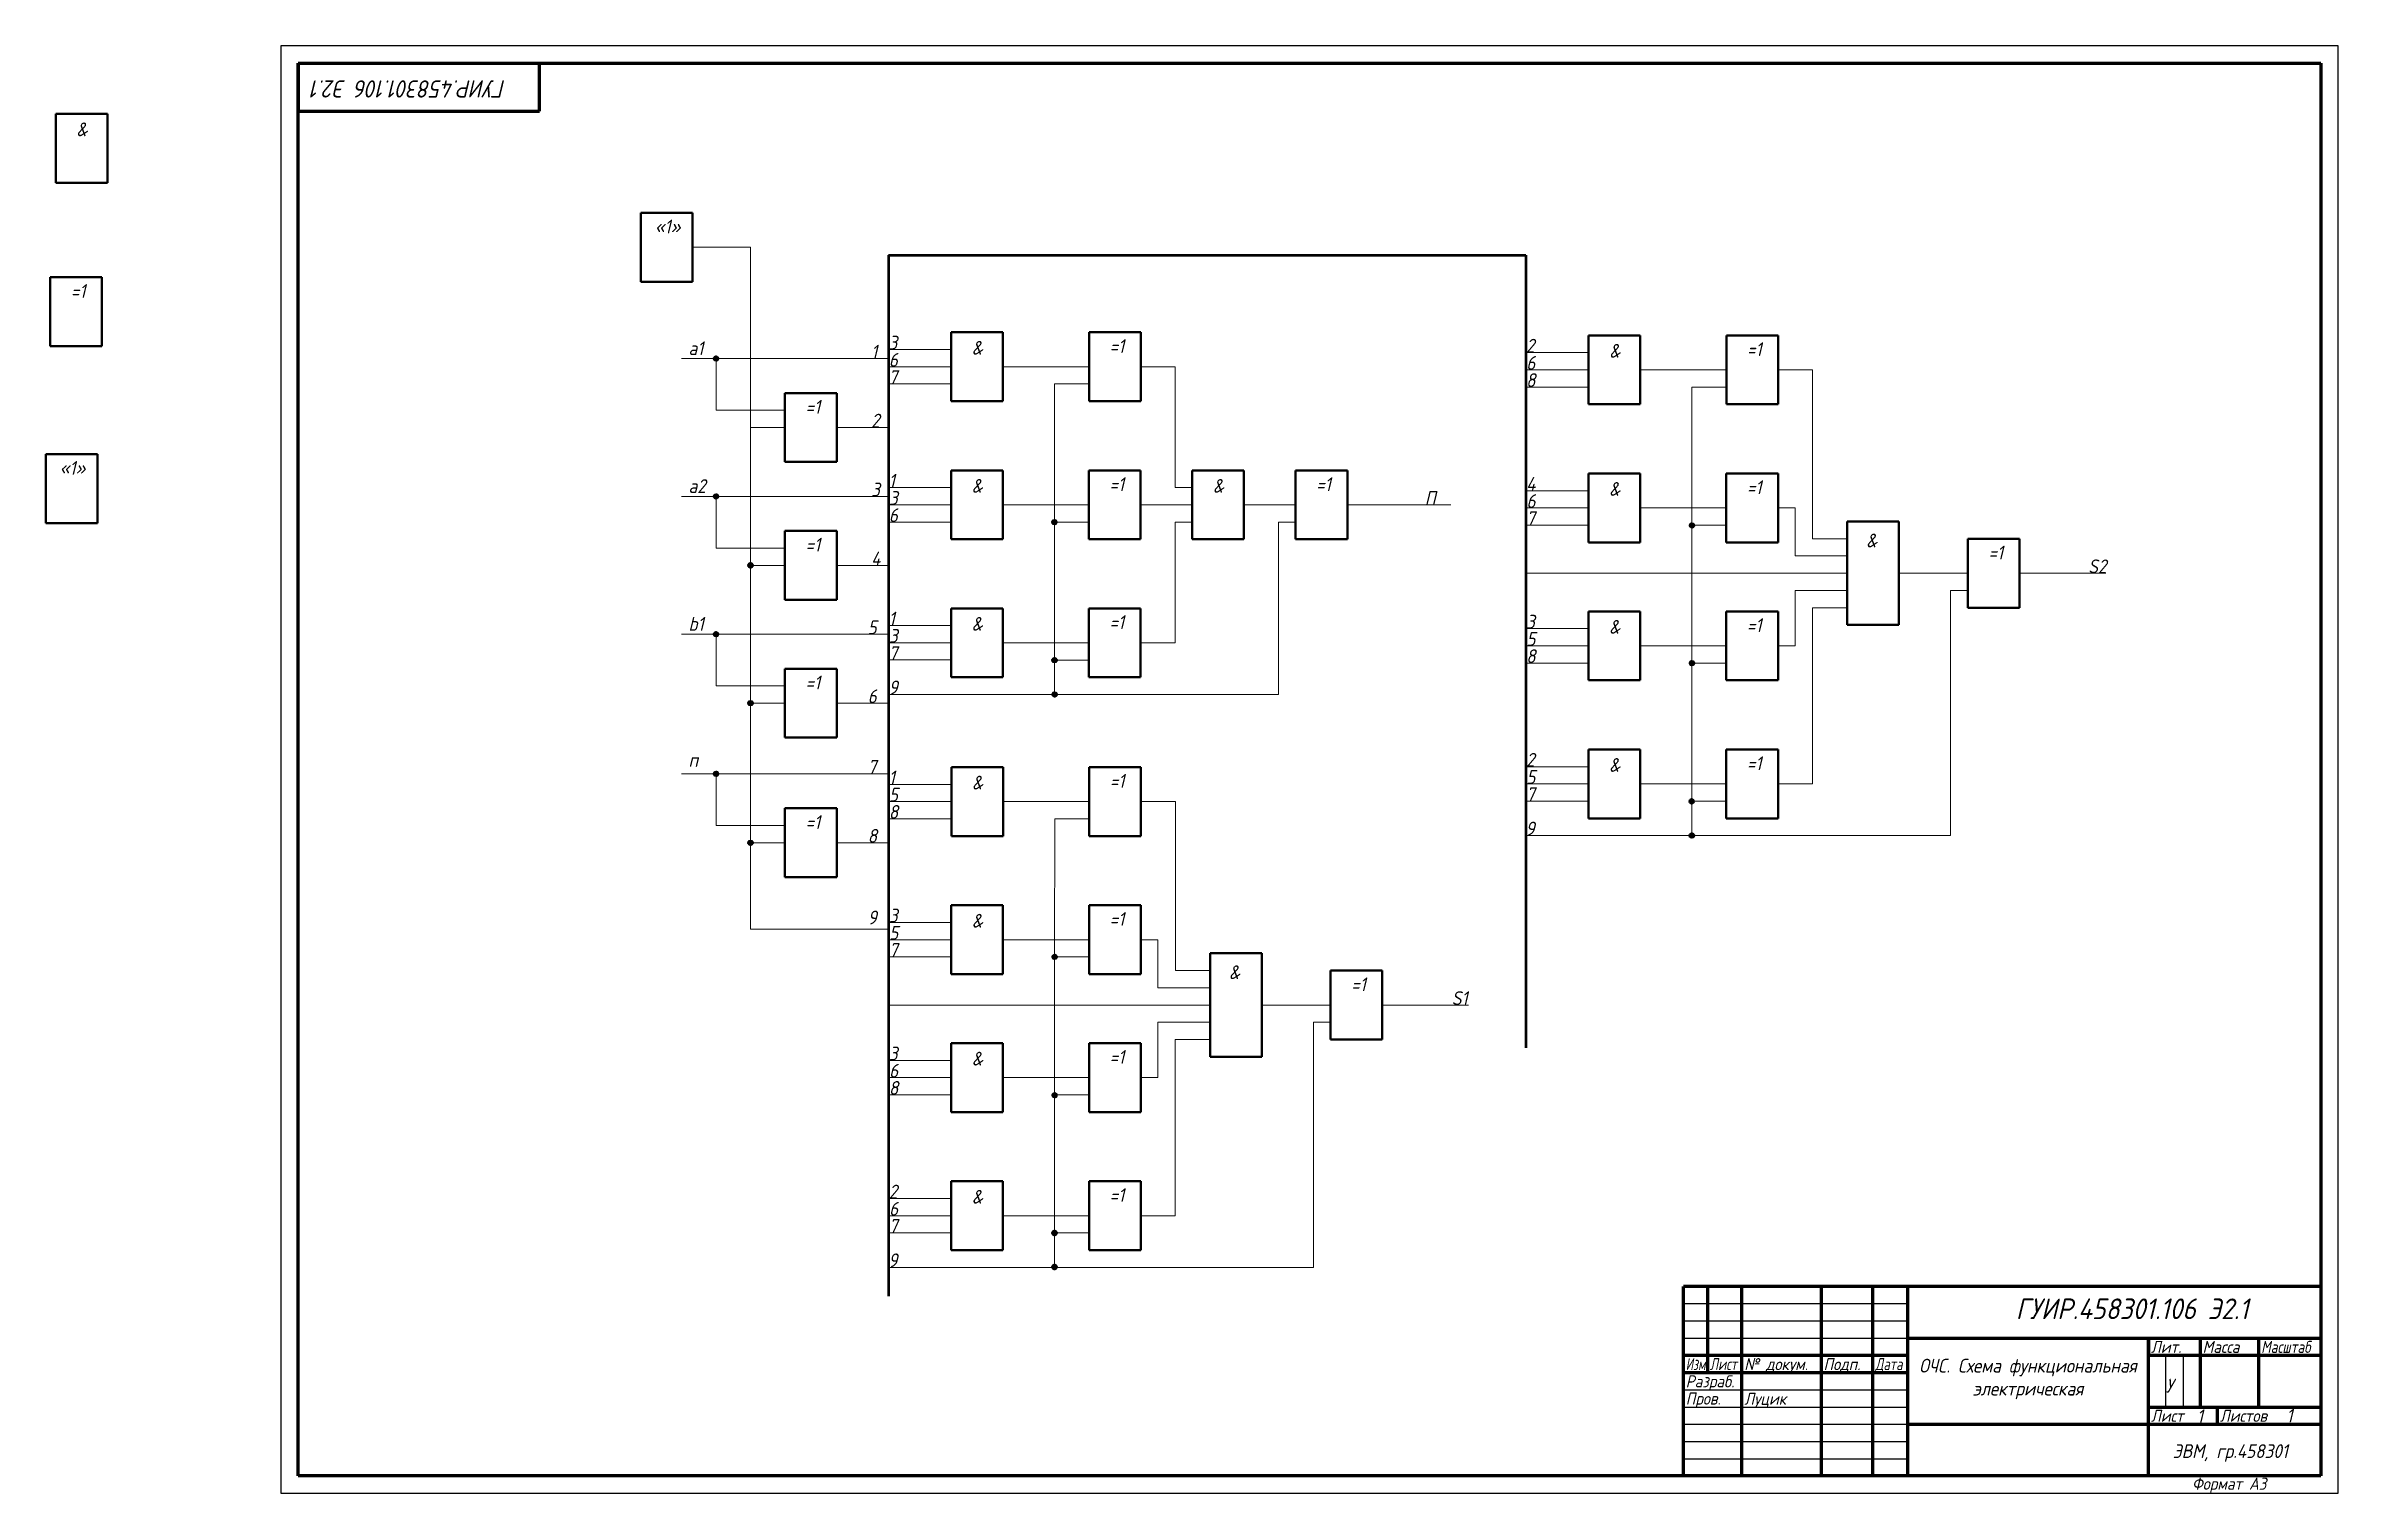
# Model space of a CAD drawing. Header units: millimetres. Extents: x 933 to 3512, y -240 to 1691.
# Drawn here: x 1500 to 2165, y 769 to 1189 of the extents above; entities that cross this region are included whole.
import ezdxf

# ---------------------------------------------------------------- set-up
doc = ezdxf.new("R2010")
doc.units = ezdxf.units.MM
doc.header["$LTSCALE"] = 0.5
doc.layers.get('0').update_dxf_attribs({"lineweight": 60})
doc.layers.get('Defpoints').update_dxf_attribs({"color": 5})
doc.layers.add('4-текст', color=7, linetype='Continuous', true_color=0x00ad00)
doc.layers.add('провода', color=122, linetype='Continuous', lineweight=15)
doc.layers.add('фигуры', color=7, linetype='Continuous', lineweight=40)
doc.styles.get("Standard").update_dxf_attribs({"font": 'isocpeui.ttf', "width": 0.9})

msp = doc.modelspace()

# ---------------------------------------------------------------- texts
at = {"lineweight": -3, "width": 0.9}
msp.add_text('Формат А3', height=3.5, dxfattribs=at).set_placement((2122.75, 769.83))
at = {"insert": (1900.09, 1059.63), "char_height": 4, "attachment_point": 1}
msp.add_mtext('П', dxfattribs=at)
at = {"layer": '4-текст', "lineweight": -3}
for s, width, p in [('Лит.', 0.9, (2110.81, 809.53)), ('Масса', 0.9, (2125.81, 809.53)), ('Масштаб', 0.8, (2142.81, 809.53)), ('Изм.', 0.7, (1975.81, 804.53)), ('Лист', 0.75, (1982.81, 804.53)), ('№ докум.', 0.9, (1992.81, 804.53)), ('Подп.', 0.9, (2015.81, 804.53)), ('Дата', 0.75, (2030.81, 804.53)), ('Разраб.', 0.9, (1975.81, 799.53)), ('Пров.', 0.9, (1975.81, 794.53)), ('Луцик', 0.9, (1992.8, 794.47)), ('Лист', 0.9, (2110.81, 789.53)), ('Листов', 0.9, (2130.81, 789.53))]:
    msp.add_text(s, height=3.5, dxfattribs=dict(at, width=width)).set_placement(p)
at = {"layer": '4-текст', "width": 0.9}
for p in [(2124.14, 789.14), (2150.14, 789.35)]:
    msp.add_text('1', height=4, dxfattribs=at).set_placement(p)
at = {"layer": '4-текст', "insert": (1577.14, 1176.33), "char_height": 5, "attachment_point": 6, "rotation": 180}
msp.add_mtext_dynamic_manual_height_columns('ГУИР.458301.106 Э2.1', width=70, gutter_width=20, heights=[0], dxfattribs=at)
at = {"layer": '4-текст'}
for s, width, insert, char_height, attachment_point in [('ГУИР.458301.106 Э2.1', 84, (2139.14, 822.33), 6, 6), ('\\pxqc;ОЧС. Схема функциональная электрическая', 70, (2040.14, 807.83), 4, 1), ('ЭВМ, гр.458301', 50, (2117.14, 783.03), 4, 1)]:
    msp.add_mtext_dynamic_manual_height_columns(s, width=width, gutter_width=20, heights=[0], dxfattribs=dict(at, insert=insert, char_height=char_height, attachment_point=attachment_point))
at = {"layer": 'провода', "width": 0.9}
msp.add_text('У', height=4, dxfattribs=at).set_placement((2115.14, 798.03))
at = {"layer": 'фигуры', "width": 0.9}
for s, p in [('&', (1508.8, 1162.59)), ('«1»', (1676.61, 1134.38)), ('=1', (1507.2, 1115.69)), ('3', (1744.47, 1100.71)), ('a1', (1686.42, 1099.08)), ('1', (1739.42, 1098.08)), ('6', (1744.55, 1095.71)), ('&', (1768.65, 1099.21)), ('=1', (1808.65, 1099.71)), ('2', (1929.46, 1099.82)), ('6', (1929.54, 1094.82)), ('&', (1953.63, 1098.32)), ('=1', (1993.63, 1098.82)), ('7', (1744.49, 1090.71)), ('8', (1929.48, 1089.82)), ('=1', (1720.42, 1082.08)), ('2', (1739.42, 1078.08)), ('«1»', (1503.92, 1064.34)), ('1', (1744.53, 1060.63)), ('а2', (1686.42, 1059.08)), ('3', (1739.42, 1058.08)), ('3', (1744.61, 1055.63)), ('&', (1768.61, 1059.13)), ('=1', (1808.61, 1059.63)), ('&', (1838.61, 1059.13)), ('=1', (1868.61, 1059.63)), ('4', (1929.52, 1059.74)), ('6', (1929.6, 1054.74)), ('&', (1953.59, 1058.24)), ('=1', (1993.59, 1058.74)), ('6', (1744.55, 1050.63)), ('7', (1929.54, 1049.74)), ('=1', (1720.42, 1042.08)), ('&', (2028.19, 1043.29)), ('4', (1739.42, 1038.08)), ('=1', (2063.69, 1039.79)), ('1', (1744.51, 1020.61)), ('b1', (1686.42, 1019.08)), ('5', (1738.42, 1018.08)), ('3', (1744.59, 1015.61)), ('&', (1768.61, 1019.1)), ('=1', (1808.61, 1019.6)), ('3', (1929.5, 1019.72)), ('5', (1929.58, 1014.72)), ('&', (1953.59, 1018.22)), ('=1', (1993.59, 1018.72)), ('7', (1744.53, 1010.61)), ('8', (1929.52, 1009.72)), ('=1', (1720.42, 1002.08)), ('9', (1744.5, 1000.66)), ('6', (1738.42, 998.08)), ('п', (1686.42, 979.58)), ('7', (1738.42, 977.58)), ('1', (1744.52, 974.52)), ('2', (1929.49, 979.65)), ('5', (1929.57, 974.65)), ('&', (1953.59, 978.14)), ('=1', (1993.59, 978.64)), ('5', (1744.6, 969.52)), ('&', (1768.7, 973.02)), ('=1', (1808.7, 973.52)), ('7', (1929.51, 969.65)), ('=1', (1720.42, 961.58)), ('8', (1744.54, 964.52)), ('8', (1738.42, 957.58)), ('9', (1929.33, 959.7)), ('3', (1744.58, 934.44)), ('9', (1738.42, 933.89)), ('5', (1744.66, 929.44)), ('&', (1768.66, 932.94)), ('=1', (1808.66, 933.44)), ('7', (1744.6, 924.44)), ('&', (1843.26, 917.99)), ('=1', (1878.76, 914.49)), ('3', (1744.56, 894.42)), ('6', (1744.64, 889.42)), ('&', (1768.66, 892.92)), ('=1', (1808.66, 893.42)), ('8', (1744.58, 884.42)), ('2', (1744.56, 854.35)), ('6', (1744.64, 849.35)), ('&', (1768.66, 852.84)), ('=1', (1808.66, 853.34)), ('7', (1744.58, 844.35)), ('9', (1744.4, 834.4))]:
    msp.add_text(s, height=4, dxfattribs=at).set_placement(p)
at = {"layer": 'фигуры', "char_height": 4, "attachment_point": 1}
for s, insert in [('S2', (2092.61, 1039.79)), ('S1', (1907.9, 914.49))]:
    msp.add_mtext(s, dxfattribs=dict(at, insert=insert))

# ---------------------------------------------------------------- linework, layer by layer
for p, q in [((1573.14, 1183.83), (1573.14, 1169.83)), ((1643.14, 1169.83), (1643.14, 1183.83)), ((1573.14, 1169.83), (1643.14, 1169.83)), ((2110.14, 813.83), (2110.14, 808.83))]:
    msp.add_line(p, q)
at = {"lineweight": 50}
msp.add_line((1929.42, 1128.08), (1929.42, 898.03), dxfattribs=at)
at = {"lineweight": 60}
for p, q in [((2160.14, 828.83), (1975.14, 828.83)), ((1975.14, 773.83), (1975.14, 828.83)), ((1982.14, 828.83), (1982.14, 803.83)), ((1992.14, 773.83), (1992.14, 828.83)), ((2015.14, 828.83), (2015.14, 773.83)), ((2030.14, 773.83), (2030.14, 828.83)), ((2040.14, 828.83), (2040.14, 773.83)), ((2040.14, 813.83), (2160.14, 813.83)), ((2110.14, 773.83), (2110.14, 813.83)), ((2125.14, 813.83), (2125.14, 793.83)), ((2142.14, 793.83), (2142.14, 813.83)), ((1975.14, 808.83), (2040.14, 808.83)), ((2110.14, 808.83), (2160.14, 808.83)), ((1975.14, 803.83), (2040.14, 803.83)), ((2110.14, 793.83), (2160.14, 793.83)), ((2130.14, 788.83), (2130.14, 793.83)), ((2040.14, 788.83), (2160.14, 788.83))]:
    msp.add_line(p, q, dxfattribs=at)
at = {"lineweight": -3}
for p, q in [((1975.14, 823.83), (2040.14, 823.83)), ((1975.14, 818.83), (2040.14, 818.83)), ((1975.14, 813.83), (2040.14, 813.83)), ((2115.14, 793.83), (2115.14, 808.83)), ((2120.14, 808.83), (2120.14, 793.83)), ((1975.14, 798.83), (2040.14, 798.83)), ((1975.14, 793.83), (2040.14, 793.83)), ((1975.14, 788.83), (2040.14, 788.83)), ((1975.14, 783.83), (2040.14, 783.83)), ((1975.14, 778.83), (2040.14, 778.83))]:
    msp.add_line(p, q, dxfattribs=at)
for centre in [(1694.42, 1098.08), (1694.42, 1058.08), (1792.6, 1050.62), (1977.61, 1049.66), (1704.42, 1038.08), (1694.42, 1018.08), (1792.62, 1010.54), (1977.6, 1009.68), (1704.42, 998.08), (1792.67, 1000.62), (1694.42, 977.58), (1977.56, 969.58), (1704.42, 957.58), (1977.57, 959.65), (1792.66, 924.44), (1792.69, 884.31), (1792.64, 844.34), (1792.64, 834.45)]:
    msp.add_circle(centre, 0.5)
at = {"layer": 'Defpoints'}
for p, q in [((2165.14, 1188.83), (1568.14, 1188.83)), ((1568.14, 1188.83), (1568.14, 768.83)), ((2165.14, 768.83), (2165.14, 1188.83)), ((1568.14, 768.83), (2165.14, 768.83))]:
    msp.add_line(p, q, dxfattribs=at)
at = {"layer": 'провода'}
for p, q in [((1687.61, 1130.38), (1704.42, 1130.38)), ((1704.42, 1130.38), (1704.42, 1078.03)), ((1802.65, 1105.71), (1802.65, 1095.71)), ((1987.63, 1104.82), (1987.63, 1094.82)), ((1762.65, 1100.71), (1744.42, 1100.71)), ((1947.63, 1099.82), (1929.4, 1099.82)), ((1762.65, 1095.71), (1744.42, 1095.71)), ((1777.65, 1095.71), (1786.65, 1095.71)), ((1786.65, 1095.71), (1780.42, 1095.71)), ((1802.65, 1095.71), (1786.65, 1095.71)), ((1817.65, 1095.71), (1827.65, 1095.71)), ((1827.61, 1060.63), (1827.65, 1095.71)), ((1947.63, 1094.82), (1929.41, 1094.82)), ((1962.63, 1094.82), (1971.63, 1094.82)), ((1971.63, 1094.82), (1965.4, 1094.82)), ((1987.63, 1094.82), (1971.63, 1094.82)), ((2002.63, 1094.82), (2007.63, 1094.82)), ((2007.63, 1094.82), (2012.63, 1094.82)), ((2012.63, 1094.82), (2012.63, 1045.79)), ((1762.65, 1090.71), (1744.42, 1090.71)), ((1792.65, 1090.71), (1792.61, 1050.63)), ((1802.65, 1090.71), (1792.65, 1090.71)), ((1947.63, 1089.82), (1929.41, 1089.82)), ((1977.63, 1089.82), (1977.59, 1049.74)), ((1987.63, 1089.82), (1977.63, 1089.82)), ((1704.42, 1078.08), (1714.42, 1078.08)), ((1704.42, 932.53), (1704.42, 1078.03)), ((1762.52, 1060.63), (1744.33, 1060.63)), ((1832.61, 1060.63), (1827.61, 1060.63)), ((1947.5, 1059.74), (1929.31, 1059.74)), ((1762.51, 1055.63), (1744.33, 1055.63)), ((1777.61, 1055.63), (1802.61, 1055.63)), ((1802.61, 1055.63), (1780.37, 1055.63)), ((1817.61, 1055.63), (1832.61, 1055.63)), ((1847.61, 1055.63), (1862.61, 1055.63)), ((1877.61, 1055.63), (1907.61, 1055.63)), ((1947.5, 1054.74), (1929.32, 1054.74)), ((1962.59, 1054.74), (1987.59, 1054.74)), ((1987.59, 1054.74), (1965.36, 1054.74)), ((2002.59, 1054.74), (2007.59, 1054.74)), ((2007.59, 1054.74), (2007.59, 1040.79)), ((1762.52, 1050.63), (1744.31, 1050.63)), ((1802.61, 1050.63), (1792.61, 1050.63)), ((1792.61, 1050.63), (1792.61, 1010.6)), ((1832.61, 1050.63), (1827.61, 1050.63)), ((1827.61, 1050.63), (1827.61, 1015.6)), ((1862.61, 1050.63), (1857.61, 1050.63)), ((1857.61, 1050.63), (1857.61, 1000.61)), ((1947.5, 1049.74), (1929.29, 1049.74)), ((1987.59, 1049.74), (1977.59, 1049.74)), ((1977.59, 1049.74), (1977.59, 1009.72)), ((2012.63, 1045.79), (2017.69, 1045.79)), ((2022.69, 1045.79), (2017.69, 1045.79)), ((1704.42, 1038.08), (1714.42, 1038.08)), ((2007.59, 1040.79), (2017.69, 1040.79)), ((2022.69, 1040.79), (2017.69, 1040.79)), ((2022.69, 1035.79), (1929.35, 1035.79)), ((2022.69, 1035.79), (2022.03, 1035.79)), ((2037.69, 1035.79), (2057.69, 1035.79)), ((2072.69, 1035.79), (2097.69, 1035.79)), ((2007.59, 1014.72), (2007.59, 1030.79)), ((2007.59, 1030.79), (2017.69, 1030.79)), ((2012.59, 974.65), (2012.59, 1025.79)), ((2012.59, 1025.79), (2017.69, 1025.79)), ((2022.69, 1030.79), (2017.69, 1030.79)), ((2022.69, 1025.79), (2017.69, 1025.79)), ((2057.69, 1030.79), (2052.69, 1030.79)), ((2052.69, 1030.79), (2052.69, 959.65)), ((1762.61, 1020.61), (1744.43, 1020.61)), ((1947.59, 1019.72), (1929.41, 1019.72)), ((1762.6, 1015.61), (1744.44, 1015.61)), ((1777.61, 1015.6), (1786.61, 1015.6)), ((1802.61, 1015.6), (1780.38, 1015.6)), ((1817.61, 1015.6), (1827.61, 1015.6)), ((1947.59, 1014.72), (1929.42, 1014.72)), ((1962.59, 1014.72), (1971.59, 1014.72)), ((1987.59, 1014.72), (1965.36, 1014.72)), ((2002.59, 1014.72), (2007.59, 1014.72)), ((1762.61, 1010.61), (1744.42, 1010.61)), ((1802.61, 1010.6), (1792.61, 1010.6)), ((1792.61, 1010.6), (1792.61, 1000.6)), ((1947.59, 1009.72), (1929.41, 1009.72)), ((1987.59, 1009.72), (1977.59, 1009.72)), ((1977.59, 1009.72), (1977.59, 999.72)), ((1704.42, 998.08), (1714.42, 998.08)), ((1792.69, 1000.61), (1744.39, 1000.61)), ((1857.61, 1000.61), (1792.69, 1000.61)), ((1977.57, 969.65), (1977.59, 999.72)), ((1802.7, 979.52), (1802.7, 969.52)), ((1947.59, 979.65), (1929.41, 979.65)), ((1762.7, 974.52), (1744.47, 974.52)), ((1947.58, 974.65), (1929.42, 974.65)), ((1962.59, 974.65), (1987.57, 974.65)), ((2002.59, 974.65), (2007.59, 974.65)), ((2007.59, 974.65), (2012.59, 974.65)), ((1762.7, 969.52), (1744.47, 969.52)), ((1777.7, 969.52), (1786.7, 969.52)), ((1786.7, 969.52), (1780.47, 969.52)), ((1802.7, 969.52), (1786.7, 969.52)), ((1817.7, 969.52), (1822.7, 969.52)), ((1822.7, 969.52), (1827.7, 969.52)), ((1827.7, 969.52), (1827.7, 920.49)), ((1947.59, 969.65), (1929.4, 969.65)), ((1982.57, 969.65), (1977.57, 969.65)), ((1977.57, 969.65), (1977.57, 959.65)), ((1987.57, 969.65), (1982.57, 969.65)), ((1762.7, 964.52), (1744.48, 964.52)), ((1792.7, 964.52), (1792.66, 924.44)), ((1802.7, 964.52), (1792.7, 964.52)), ((1977.57, 959.65), (1929.33, 959.65)), ((2052.69, 959.65), (1977.57, 959.65)), ((1704.42, 957.58), (1714.42, 957.58)), ((1744.27, 932.53), (1704.42, 932.53)), ((1762.57, 934.44), (1744.38, 934.44)), ((1762.56, 929.44), (1744.38, 929.44)), ((1777.66, 929.44), (1802.66, 929.44)), ((1802.66, 929.44), (1780.43, 929.44)), ((1817.66, 929.44), (1822.66, 929.44)), ((1822.66, 929.44), (1822.66, 915.49)), ((1762.57, 924.44), (1744.36, 924.44)), ((1802.66, 924.44), (1792.66, 924.44)), ((1792.66, 924.44), (1792.66, 884.42)), ((1827.7, 920.49), (1832.76, 920.49)), ((1837.76, 920.49), (1832.76, 920.49)), ((1822.66, 915.49), (1832.76, 915.49)), ((1837.76, 915.49), (1832.76, 915.49)), ((1837.76, 910.49), (1744.41, 910.49)), ((1822.66, 889.42), (1822.66, 905.49)), ((1822.66, 905.49), (1832.76, 905.49)), ((1837.76, 905.49), (1832.76, 905.49)), ((1837.76, 910.49), (1837.1, 910.49)), ((1852.76, 910.49), (1872.76, 910.49)), ((1872.76, 905.49), (1867.76, 905.49)), ((1867.76, 905.49), (1867.76, 834.35)), ((1887.76, 910.49), (1912.76, 910.49)), ((1827.66, 849.35), (1827.66, 900.49)), ((1827.66, 900.49), (1832.76, 900.49)), ((1837.76, 900.49), (1832.76, 900.49)), ((1762.66, 894.42), (1744.48, 894.42)), ((1762.66, 889.42), (1744.49, 889.42)), ((1777.66, 889.42), (1786.66, 889.42)), ((1802.66, 889.42), (1780.43, 889.42)), ((1817.66, 889.42), (1822.66, 889.42)), ((1762.66, 884.42), (1744.47, 884.42)), ((1802.66, 884.42), (1792.66, 884.42)), ((1792.66, 884.42), (1792.66, 874.42)), ((1792.63, 844.35), (1792.66, 874.42)), ((1762.66, 854.35), (1744.48, 854.35)), ((1762.65, 849.35), (1744.48, 849.35)), ((1777.66, 849.35), (1802.63, 849.35)), ((1817.66, 849.35), (1822.66, 849.35)), ((1822.66, 849.35), (1827.66, 849.35)), ((1762.66, 844.35), (1744.47, 844.35)), ((1797.63, 844.35), (1792.63, 844.35)), ((1792.63, 844.35), (1792.63, 834.35)), ((1802.63, 844.35), (1797.63, 844.35)), ((1792.63, 834.35), (1744.4, 834.35)), ((1867.76, 834.35), (1792.63, 834.35))]:
    msp.add_line(p, q, dxfattribs=at)
at = {"layer": 'провода', "lineweight": 15}
for p, q in [((1744.42, 1098.08), (1684.42, 1098.08)), ((1694.42, 1098.08), (1694.42, 1083.08)), ((1694.42, 1083.08), (1714.42, 1083.08)), ((1729.42, 1078.08), (1744.42, 1078.08)), ((1744.42, 1058.08), (1684.42, 1058.08)), ((1694.42, 1058.08), (1694.42, 1043.08)), ((1694.42, 1043.08), (1714.42, 1043.08)), ((1729.42, 1038.08), (1744.42, 1038.08)), ((1744.42, 1018.08), (1684.42, 1018.08)), ((1694.42, 1018.08), (1694.42, 1003.08)), ((1694.42, 1003.08), (1714.42, 1003.08)), ((1729.42, 998.08), (1744.42, 998.08)), ((1744.42, 977.58), (1684.42, 977.58)), ((1694.42, 977.58), (1694.42, 962.58)), ((1694.42, 962.58), (1714.42, 962.58)), ((1729.42, 957.58), (1744.42, 957.58))]:
    msp.add_line(p, q, dxfattribs=at)
at = {"layer": 'фигуры', "lineweight": 60}
for p, q in [((1573.14, 773.83), (1573.14, 1183.83)), ((1573.14, 1183.83), (2145.14, 1183.83)), ((2145.14, 1183.83), (2160.14, 1183.83)), ((2160.14, 1183.83), (2160.14, 773.83)), ((2160.14, 773.83), (1573.14, 773.83))]:
    msp.add_line(p, q, dxfattribs=at)
at = {"layer": 'фигуры', "lineweight": 40}
for p, q in [((1502.8, 1149.09), (1502.8, 1169.09)), ((1517.8, 1169.09), (1502.8, 1169.09)), ((1517.8, 1169.09), (1517.8, 1149.09)), ((1517.8, 1149.09), (1502.8, 1149.09)), ((1672.61, 1140.38), (1687.61, 1140.38)), ((1672.61, 1120.38), (1672.61, 1140.38)), ((1687.61, 1140.38), (1687.61, 1129.38)), ((1687.61, 1129.38), (1687.61, 1120.38)), ((1777.6, 1128.08), (1762.6, 1128.08)), ((1777.6, 1128.08), (1762.6, 1128.08)), ((1817.6, 1128.08), (1802.6, 1128.08)), ((1817.6, 1128.08), (1802.6, 1128.08)), ((1501.2, 1121.69), (1516.2, 1121.69)), ((1501.2, 1101.69), (1501.2, 1121.69)), ((1516.2, 1121.69), (1516.2, 1110.69)), ((1687.61, 1120.38), (1672.61, 1120.38)), ((1516.2, 1110.69), (1516.2, 1101.69)), ((1762.65, 1085.71), (1762.65, 1105.71)), ((1777.65, 1105.71), (1762.65, 1105.71)), ((1777.65, 1105.71), (1777.65, 1085.71)), ((1802.65, 1105.71), (1817.65, 1105.71)), ((1802.65, 1085.71), (1802.65, 1105.71)), ((1817.65, 1105.71), (1817.65, 1094.71)), ((1947.63, 1084.82), (1947.63, 1104.82)), ((1962.63, 1104.82), (1947.63, 1104.82)), ((1962.63, 1104.82), (1962.63, 1084.82)), ((1987.63, 1104.82), (2002.63, 1104.82)), ((1987.63, 1084.82), (1987.63, 1104.82)), ((2002.63, 1104.82), (2002.63, 1093.82)), ((1516.2, 1101.69), (1501.2, 1101.69)), ((1817.65, 1094.71), (1817.65, 1085.71)), ((2002.63, 1093.82), (2002.63, 1084.82)), ((1714.42, 1088.08), (1729.42, 1088.08)), ((1714.42, 1068.08), (1714.42, 1088.08)), ((1729.42, 1088.08), (1729.42, 1077.08)), ((1777.65, 1085.71), (1762.65, 1085.71)), ((1817.65, 1085.71), (1802.65, 1085.71)), ((1962.63, 1084.82), (1947.63, 1084.82)), ((2002.63, 1084.82), (1987.63, 1084.82)), ((1729.42, 1077.08), (1729.42, 1068.08)), ((1499.92, 1070.34), (1514.92, 1070.34)), ((1499.92, 1050.34), (1499.92, 1070.34)), ((1514.92, 1070.34), (1514.92, 1059.34)), ((1729.42, 1068.08), (1714.42, 1068.08)), ((1762.61, 1045.63), (1762.61, 1065.63)), ((1777.61, 1065.63), (1762.61, 1065.63)), ((1777.61, 1065.63), (1777.61, 1045.63)), ((1802.61, 1065.63), (1817.61, 1065.63)), ((1802.61, 1045.63), (1802.61, 1065.63)), ((1817.61, 1065.63), (1817.61, 1054.63)), ((1832.61, 1045.63), (1832.61, 1065.63)), ((1847.61, 1065.63), (1832.61, 1065.63)), ((1847.61, 1065.63), (1847.61, 1045.63)), ((1862.61, 1065.63), (1877.61, 1065.63)), ((1862.61, 1045.63), (1862.61, 1065.63)), ((1877.61, 1065.63), (1877.61, 1054.63)), ((1947.59, 1044.74), (1947.59, 1064.74)), ((1962.59, 1064.74), (1947.59, 1064.74)), ((1962.59, 1064.74), (1962.59, 1044.74)), ((1987.59, 1064.74), (2002.59, 1064.74)), ((1987.59, 1044.74), (1987.59, 1064.74)), ((2002.59, 1064.74), (2002.59, 1053.74)), ((1514.92, 1059.34), (1514.92, 1050.34)), ((1817.61, 1054.63), (1817.61, 1045.63)), ((1877.61, 1054.63), (1877.61, 1045.63)), ((2002.59, 1053.74), (2002.59, 1044.74)), ((1514.92, 1050.34), (1499.92, 1050.34)), ((1714.42, 1048.08), (1729.42, 1048.08)), ((1714.42, 1028.08), (1714.42, 1048.08)), ((1729.42, 1048.08), (1729.42, 1037.08)), ((1777.61, 1045.63), (1762.61, 1045.63)), ((1817.61, 1045.63), (1802.61, 1045.63)), ((1847.61, 1045.63), (1832.61, 1045.63)), ((1877.61, 1045.63), (1862.61, 1045.63)), ((1962.59, 1044.74), (1947.59, 1044.74)), ((2002.59, 1044.74), (1987.59, 1044.74)), ((2057.69, 1045.79), (2072.69, 1045.79)), ((2057.69, 1025.79), (2057.69, 1045.79)), ((2072.69, 1045.79), (2072.69, 1034.79)), ((1729.42, 1037.08), (1729.42, 1028.08)), ((2072.69, 1034.79), (2072.69, 1025.79)), ((1729.42, 1028.08), (1714.42, 1028.08)), ((1762.61, 1005.6), (1762.61, 1025.6)), ((1777.61, 1025.6), (1762.61, 1025.6)), ((1777.61, 1025.6), (1777.61, 1005.6)), ((1802.61, 1025.6), (1817.61, 1025.6)), ((1802.61, 1005.6), (1802.61, 1025.6)), ((1817.61, 1025.6), (1817.61, 1014.6)), ((1947.59, 1004.72), (1947.59, 1024.72)), ((1962.59, 1024.72), (1947.59, 1024.72)), ((1962.59, 1024.72), (1962.59, 1004.72)), ((1987.59, 1024.72), (2002.59, 1024.72)), ((1987.59, 1004.72), (1987.59, 1024.72)), ((2002.59, 1024.72), (2002.59, 1013.72)), ((2072.69, 1025.79), (2057.69, 1025.79)), ((1817.61, 1014.6), (1817.61, 1005.6)), ((2002.59, 1013.72), (2002.59, 1004.72)), ((1714.42, 1008.08), (1729.42, 1008.08)), ((1714.42, 988.08), (1714.42, 1008.08)), ((1729.42, 1008.08), (1729.42, 997.08)), ((1777.61, 1005.6), (1762.61, 1005.6)), ((1817.61, 1005.6), (1802.61, 1005.6)), ((1962.59, 1004.72), (1947.59, 1004.72)), ((2002.59, 1004.72), (1987.59, 1004.72)), ((1729.42, 997.08), (1729.42, 988.08)), ((1729.42, 988.08), (1714.42, 988.08)), ((1947.59, 964.64), (1947.59, 984.64)), ((1962.59, 984.64), (1947.59, 984.64)), ((1962.59, 984.64), (1962.59, 964.64)), ((1987.59, 984.64), (2002.59, 984.64)), ((1987.59, 964.64), (1987.59, 984.64)), ((2002.59, 984.64), (2002.59, 973.64)), ((1762.7, 959.52), (1762.7, 979.52)), ((1777.7, 979.52), (1762.7, 979.52)), ((1777.7, 979.52), (1777.7, 959.52)), ((1802.7, 979.52), (1817.7, 979.52)), ((1802.7, 959.52), (1802.7, 979.52)), ((1817.7, 979.52), (1817.7, 968.52)), ((2002.59, 973.64), (2002.59, 964.64)), ((1714.42, 967.58), (1729.42, 967.58)), ((1714.42, 947.58), (1714.42, 967.58)), ((1729.42, 967.58), (1729.42, 956.58)), ((1817.7, 968.52), (1817.7, 959.52)), ((1962.59, 964.64), (1947.59, 964.64)), ((2002.59, 964.64), (1987.59, 964.64)), ((1777.7, 959.52), (1762.7, 959.52)), ((1817.7, 959.52), (1802.7, 959.52)), ((1729.42, 956.58), (1729.42, 947.58)), ((1729.42, 947.58), (1714.42, 947.58)), ((1762.66, 919.44), (1762.66, 939.44)), ((1777.66, 939.44), (1762.66, 939.44)), ((1777.66, 939.44), (1777.66, 919.44)), ((1802.66, 939.44), (1817.66, 939.44)), ((1802.66, 919.44), (1802.66, 939.44)), ((1817.66, 939.44), (1817.66, 928.44)), ((1817.66, 928.44), (1817.66, 919.44)), ((1777.66, 919.44), (1762.66, 919.44)), ((1817.66, 919.44), (1802.66, 919.44)), ((1872.76, 920.49), (1887.76, 920.49)), ((1872.76, 900.49), (1872.76, 920.49)), ((1887.76, 920.49), (1887.76, 909.49)), ((1887.76, 909.49), (1887.76, 900.49)), ((1762.66, 879.42), (1762.66, 899.42)), ((1777.66, 899.42), (1762.66, 899.42)), ((1777.66, 899.42), (1777.66, 879.42)), ((1802.66, 899.42), (1817.66, 899.42)), ((1802.66, 879.42), (1802.66, 899.42)), ((1817.66, 899.42), (1817.66, 888.42)), ((1887.76, 900.49), (1872.76, 900.49)), ((1817.66, 888.42), (1817.66, 879.42)), ((1777.66, 879.42), (1762.66, 879.42)), ((1817.66, 879.42), (1802.66, 879.42)), ((1762.66, 839.34), (1762.66, 859.34)), ((1777.66, 859.34), (1762.66, 859.34)), ((1777.66, 859.34), (1777.66, 839.34)), ((1802.66, 859.34), (1817.66, 859.34)), ((1802.66, 839.34), (1802.66, 859.34)), ((1817.66, 859.34), (1817.66, 848.34)), ((1817.66, 848.34), (1817.66, 839.34)), ((1777.66, 839.34), (1762.66, 839.34)), ((1817.66, 839.34), (1802.66, 839.34))]:
    msp.add_line(p, q, dxfattribs=at)
at = {"layer": 'фигуры', "lineweight": 50}
for q in [(1744.42, 826.01), (1929.42, 1128.08)]:
    msp.add_line((1744.42, 1128.08), q, dxfattribs=at)
at = {"layer": 'фигуры'}
for p, q in [((2022.69, 1035.79), (2022.69, 1050.79)), ((2022.69, 1050.79), (2022.69, 1035.79)), ((2037.69, 1050.79), (2022.69, 1050.79)), ((2037.69, 1020.79), (2037.69, 1050.79)), ((2022.69, 1035.79), (2022.69, 1020.79)), ((2022.69, 1020.79), (2037.69, 1020.79)), ((1837.76, 910.49), (1837.76, 925.49)), ((1837.76, 925.49), (1837.76, 910.49)), ((1852.76, 925.49), (1837.76, 925.49)), ((1852.76, 895.49), (1852.76, 925.49)), ((1837.76, 910.49), (1837.76, 895.49)), ((1837.76, 895.49), (1852.76, 895.49))]:
    msp.add_line(p, q, dxfattribs=at)

msp.set_redraw_order([(e.dxf.handle, doc.entitydb.next_handle()) for e in msp.query("TEXT MTEXT ATTDEF DIMENSION ARC_DIMENSION")])  # texts and dimensions are drawn at this point

doc.saveas('drawing.dxf')
